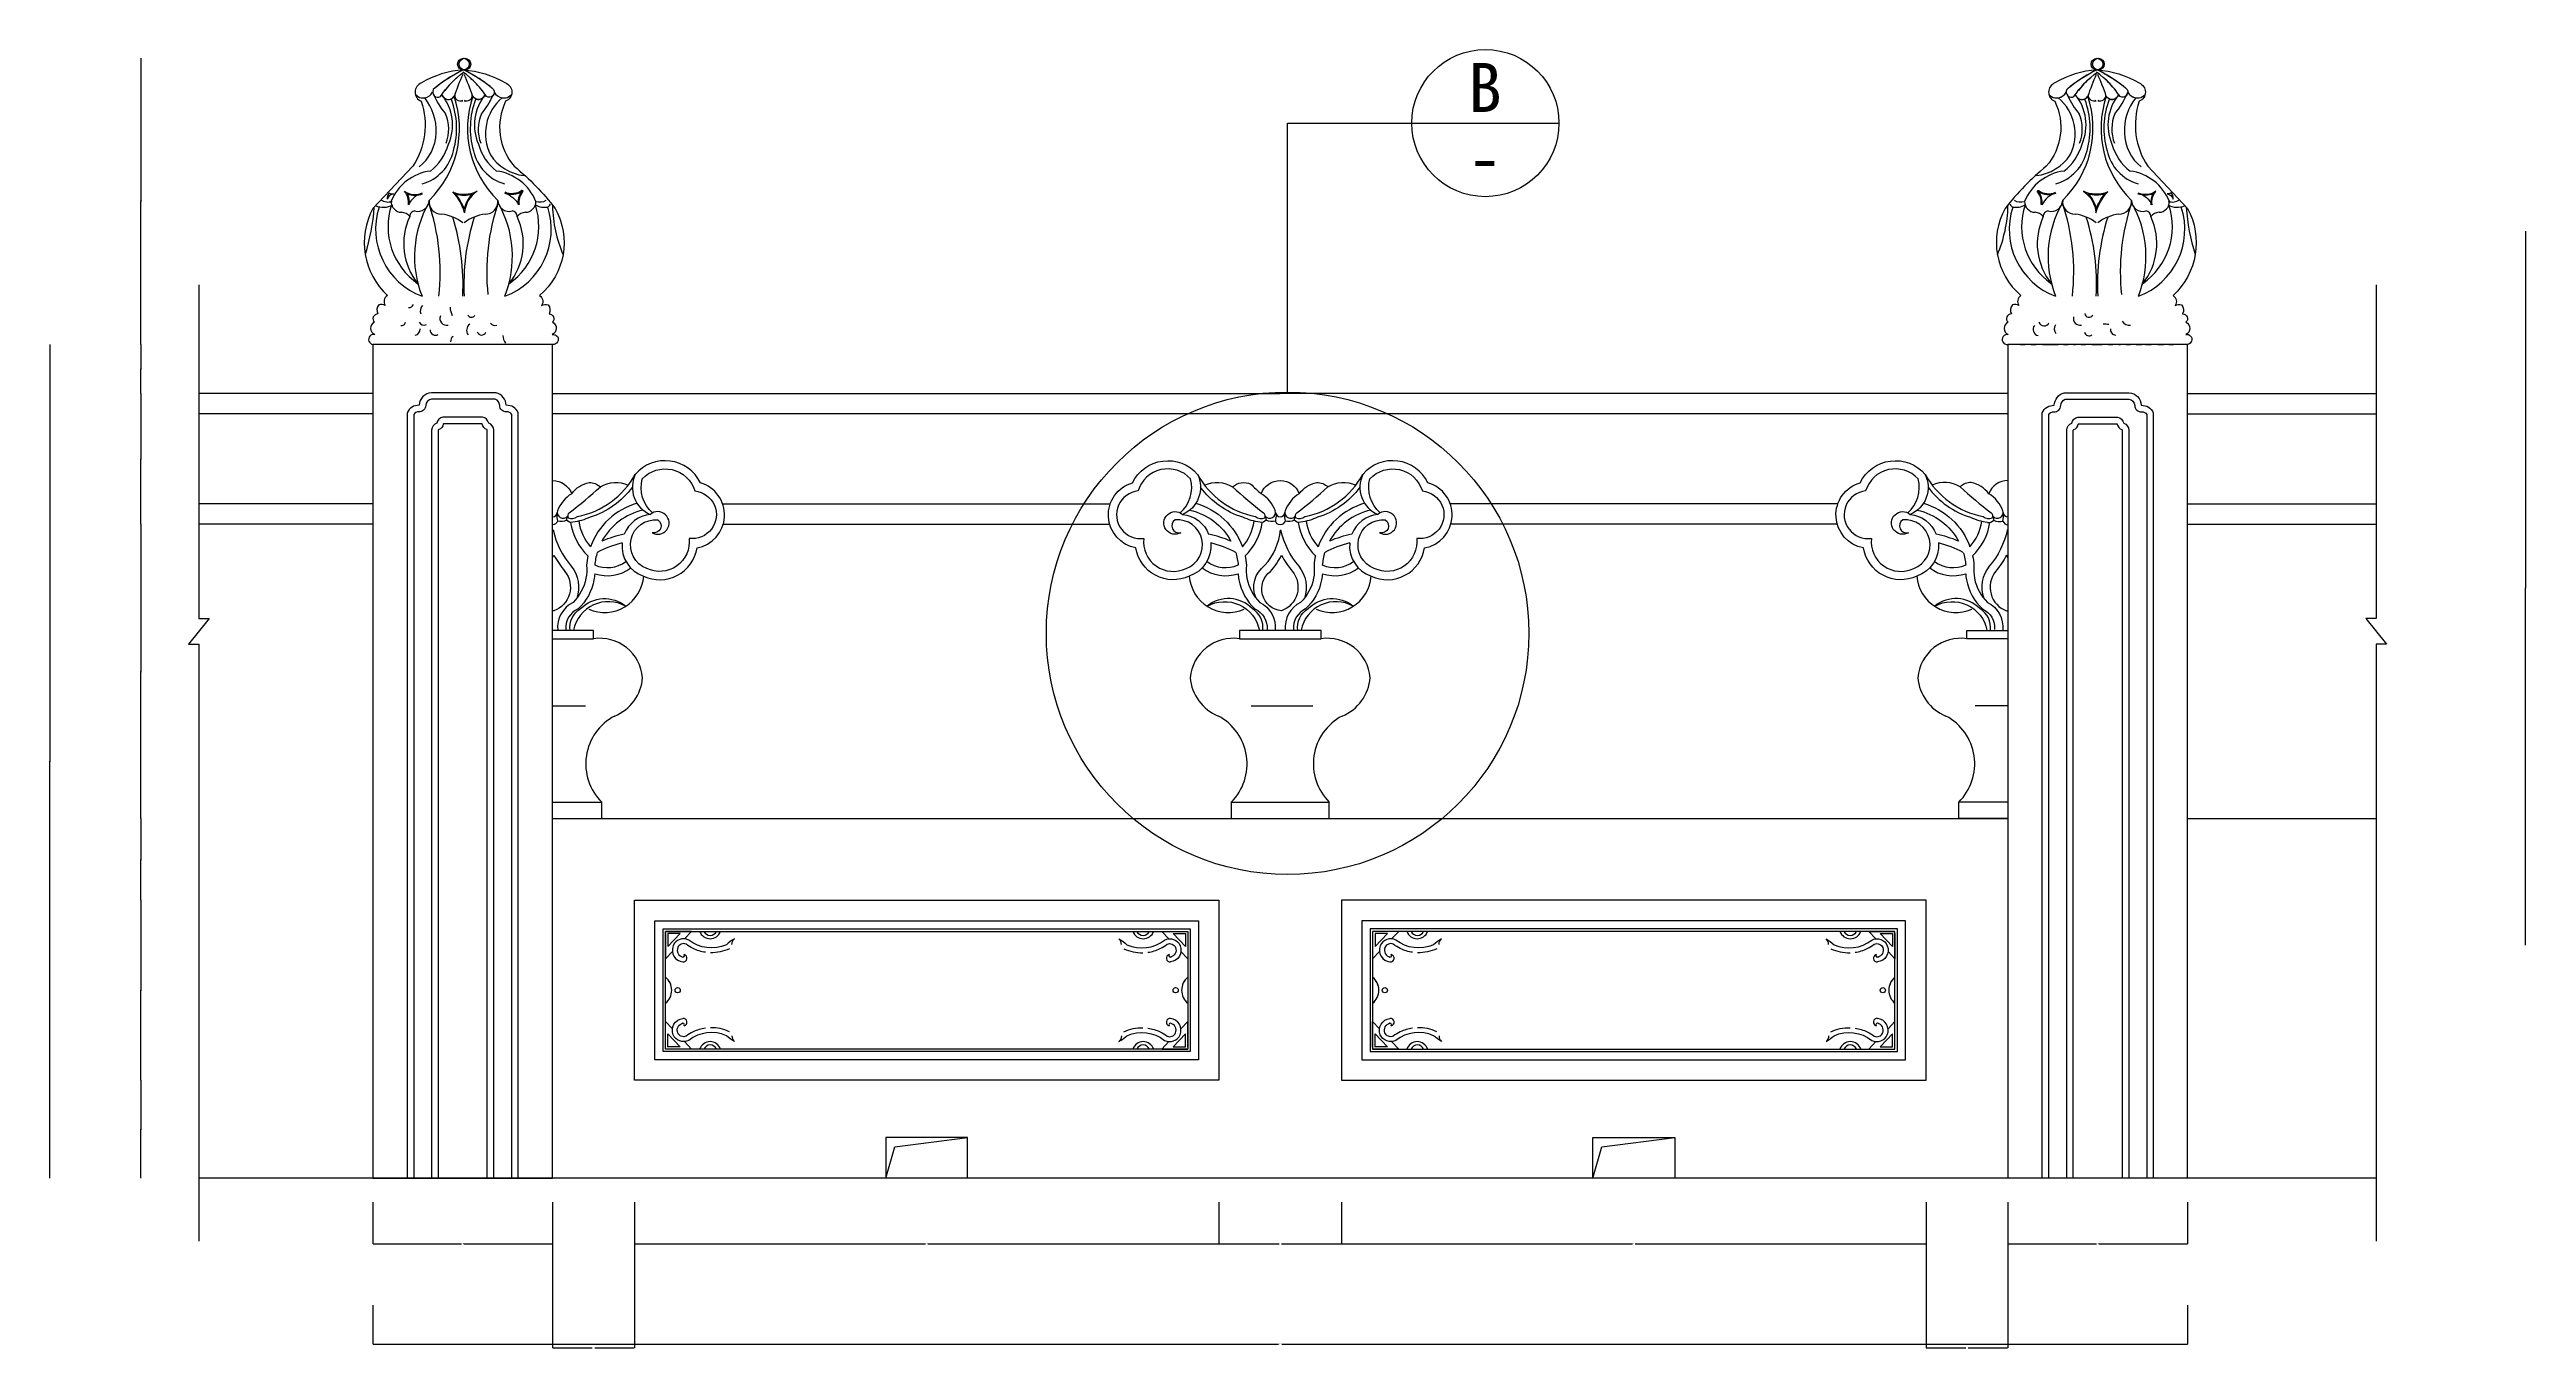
# Model space of a CAD drawing. Header units: metres. Extents: x 0 to 5136, y 0 to 4711.
# Drawn here: x 264 to 3294, y 3108 to 4697 of the extents above; entities that cross this region are included whole.
import ezdxf

# ---------------------------------------------------------------- set-up
doc = ezdxf.new("R2010")
doc.units = ezdxf.units.M
for name, color, linetype in [('2', 2, 'Continuous'), ('3', 3, 'Continuous'), ('4', 4, 'Continuous'), ('7', 7, 'Continuous'), ('DIM', 3, 'Continuous')]:
    doc.layers.add(name, color=color, linetype=linetype)
doc.dimstyles.get("Standard").update_dxf_attribs({"dimtxt": 2.5, "dimasz": 2.5, "dimexe": 1.25, "dimexo": 0.625, "dimtad": 1, "dimcen": 2.5, "dimazin": 3, "dimtfac": 1, "dimtmove": 0, "dimatfit": 3})

# ---------------------------------------------------------------- blocks, each defined once
blk = doc.blocks.new('*D14')
for p, q in [((659.55, 3161.1), (659.55, 3113.17)), ((2879.55, 3161.1), (2879.55, 3113.17)), ((659.8, 3113.17), (1767.55, 3113.17)), ((1771.55, 3113.17), (2879.3, 3113.17))]:
    blk.add_line(p, q)
at = {"layer": 'Defpoints'}
for p in [(659.55, 3161.1), (2879.55, 3161.1), (659.55, 3113.17)]:
    blk.add_point(p, dxfattribs=at)
at = {"layer": 'DIM', "insert": (1769.55, 3113.17), "char_height": 1, "attachment_point": 5}
blk.add_mtext('2220', dxfattribs=at)
blk = doc.blocks.new('*D15')
for p, q in [((1844.55, 3286.97), (1844.55, 3236.1)), ((2559.55, 3286.97), (2559.55, 3236.1)), ((1844.8, 3236.1), (2200.55, 3236.1)), ((2203.55, 3236.1), (2559.3, 3236.1))]:
    blk.add_line(p, q)
at = {"layer": 'Defpoints'}
for p in [(1844.55, 3286.97), (2559.55, 3286.97), (1844.55, 3236.1)]:
    blk.add_point(p, dxfattribs=at)
at = {"layer": 'DIM', "insert": (2202.05, 3236.1), "char_height": 1, "attachment_point": 5}
blk.add_mtext('715', dxfattribs=at)
blk = doc.blocks.new('*D28')
for p, q in [((979.55, 3286.97), (979.55, 3236.1)), ((1694.55, 3286.97), (1694.55, 3236.1)), ((979.8, 3236.1), (1335.55, 3236.1)), ((1338.55, 3236.1), (1694.3, 3236.1))]:
    blk.add_line(p, q)
at = {"layer": 'Defpoints'}
for p in [(979.55, 3286.97), (1694.55, 3286.97), (979.55, 3236.1)]:
    blk.add_point(p, dxfattribs=at)
at = {"layer": 'DIM', "insert": (1337.05, 3236.1), "char_height": 1, "attachment_point": 5}
blk.add_mtext('715', dxfattribs=at)
blk = doc.blocks.new('*D29')
for p, q in [((264.62, 4336.23), (264.62, 3826.23)), ((264.37, 3826.23), (264.12, 3826.23)), ((264.62, 3316.23), (264.62, 3826.23)), ((264.62, 3826.23), (264.62, 3826.23)), ((264.87, 3826.23), (265.12, 3826.23))]:
    blk.add_line(p, q)
at = {"layer": 'Defpoints'}
for p in [(264.62, 4336.23), (264.62, 3826.23), (264.62, 3316.23)]:
    blk.add_point(p, dxfattribs=at)
at = {"layer": 'DIM', "insert": (264.62, 3827.355), "char_height": 1, "attachment_point": 5}
blk.add_mtext('0', dxfattribs=at)
blk = doc.blocks.new('*D30')
for p, q in [((375.98, 4276.23), (375.98, 4196.23)), ((375.73, 4196.23), (375.48, 4196.23)), ((375.98, 4116.23), (375.98, 4196.23)), ((375.98, 4196.23), (375.98, 4196.23)), ((376.23, 4196.23), (376.48, 4196.23))]:
    blk.add_line(p, q)
at = {"layer": 'Defpoints'}
for p in [(375.98, 4276.23), (375.98, 4196.23), (375.98, 4116.23)]:
    blk.add_point(p, dxfattribs=at)
at = {"layer": 'DIM', "insert": (375.98, 4197.355), "char_height": 1, "attachment_point": 5}
blk.add_mtext('0', dxfattribs=at)
blk = doc.blocks.new('*D31')
for p, q in [((375.98, 4116.23), (375.98, 3936.23)), ((375.73, 3936.23), (375.48, 3936.23)), ((375.98, 3756.23), (375.98, 3936.23)), ((375.98, 3936.23), (375.98, 3936.23)), ((376.23, 3936.23), (376.48, 3936.23))]:
    blk.add_line(p, q)
at = {"layer": 'Defpoints'}
for p in [(375.98, 4116.23), (375.98, 3936.23), (375.98, 3756.23)]:
    blk.add_point(p, dxfattribs=at)
at = {"layer": 'DIM', "insert": (375.98, 3937.355), "char_height": 1, "attachment_point": 5}
blk.add_mtext('0', dxfattribs=at)
blk = doc.blocks.new('*D32')
for p, q in [((375.98, 3656.23), (375.98, 3546.23)), ((375.73, 3546.23), (375.48, 3546.23)), ((375.98, 3436.23), (375.98, 3546.23)), ((375.98, 3546.23), (375.98, 3546.23)), ((376.23, 3546.23), (376.48, 3546.23))]:
    blk.add_line(p, q)
at = {"layer": 'Defpoints'}
for p in [(375.98, 3656.23), (375.98, 3546.23), (375.98, 3436.23)]:
    blk.add_point(p, dxfattribs=at)
at = {"layer": 'DIM', "insert": (375.98, 3547.355), "char_height": 1, "attachment_point": 5}
blk.add_mtext('0', dxfattribs=at)
blk = doc.blocks.new('*D33')
for p, q in [((375.98, 3436.23), (375.98, 3376.23)), ((375.73, 3376.23), (375.48, 3376.23)), ((375.98, 3316.23), (375.98, 3376.23)), ((375.98, 3376.23), (375.98, 3376.23)), ((376.23, 3376.23), (376.48, 3376.23))]:
    blk.add_line(p, q)
at = {"layer": 'Defpoints'}
for p in [(375.98, 3436.23), (375.98, 3376.23), (375.98, 3316.23)]:
    blk.add_point(p, dxfattribs=at)
at = {"layer": 'DIM', "insert": (375.98, 3377.355), "char_height": 1, "attachment_point": 5}
blk.add_mtext('0', dxfattribs=at)
blk = doc.blocks.new('*D34')
for p, q in [((375.98, 3756.23), (375.98, 3706.23)), ((375.73, 3706.23), (375.48, 3706.23)), ((375.98, 3656.23), (375.98, 3706.23)), ((375.98, 3706.23), (375.98, 3706.23)), ((376.23, 3706.23), (376.48, 3706.23))]:
    blk.add_line(p, q)
at = {"layer": 'Defpoints'}
for p in [(375.98, 3756.23), (375.98, 3706.23), (375.98, 3656.23)]:
    blk.add_point(p, dxfattribs=at)
at = {"layer": 'DIM', "insert": (375.98, 3707.355), "char_height": 1, "attachment_point": 5}
blk.add_mtext('0', dxfattribs=at)
blk = doc.blocks.new('*D35')
for p, q in [((879.55, 3286.97), (879.55, 3108.6)), ((979.55, 3286.97), (979.55, 3108.6)), ((879.8, 3108.6), (928.05, 3108.6)), ((931.05, 3108.6), (979.3, 3108.6))]:
    blk.add_line(p, q)
at = {"layer": 'Defpoints'}
for p in [(879.55, 3286.97), (979.55, 3286.97), (879.55, 3108.6)]:
    blk.add_point(p, dxfattribs=at)
at = {"layer": 'DIM', "insert": (929.55, 3108.6), "char_height": 1, "attachment_point": 5}
blk.add_mtext('100', dxfattribs=at)
blk = doc.blocks.new('*D36')
for p, q in [((659.55, 3286.97), (659.55, 3236.1)), ((879.55, 3286.97), (879.55, 3236.1)), ((659.8, 3236.1), (768.05, 3236.1)), ((771.05, 3236.1), (879.3, 3236.1))]:
    blk.add_line(p, q)
at = {"layer": 'Defpoints'}
for p in [(659.55, 3286.97), (879.55, 3286.97), (659.55, 3236.1)]:
    blk.add_point(p, dxfattribs=at)
at = {"layer": 'DIM', "insert": (769.55, 3236.1), "char_height": 1, "attachment_point": 5}
blk.add_mtext('220', dxfattribs=at)
blk = doc.blocks.new('*D37')
for p, q in [((375.98, 4686.23), (375.98, 4511.23)), ((375.73, 4511.23), (375.48, 4511.23)), ((375.98, 4336.23), (375.98, 4511.23)), ((375.98, 4511.23), (375.98, 4511.23)), ((376.23, 4511.23), (376.48, 4511.23))]:
    blk.add_line(p, q)
at = {"layer": 'Defpoints'}
for p in [(375.98, 4686.23), (375.98, 4511.23), (375.98, 4336.23)]:
    blk.add_point(p, dxfattribs=at)
at = {"layer": 'DIM', "insert": (375.98, 4512.355), "char_height": 1, "attachment_point": 5}
blk.add_mtext('350', dxfattribs=at)
blk = doc.blocks.new('*D38')
for p, q in [((375.98, 4336.23), (375.98, 4306.23)), ((375.73, 4306.23), (375.48, 4306.23)), ((375.98, 4276.23), (375.98, 4306.23)), ((375.98, 4306.23), (375.98, 4306.23)), ((376.23, 4306.23), (376.48, 4306.23))]:
    blk.add_line(p, q)
at = {"layer": 'Defpoints'}
for p in [(375.98, 4336.23), (375.98, 4306.23), (375.98, 4276.23)]:
    blk.add_point(p, dxfattribs=at)
at = {"layer": 'DIM', "insert": (375.98, 4307.355), "char_height": 1, "attachment_point": 5}
blk.add_mtext('60', dxfattribs=at)
blk = doc.blocks.new('*D39')
for p, q in [((1694.55, 3286.97), (1694.55, 3236.1)), ((1844.55, 3286.97), (1844.55, 3236.1)), ((1694.8, 3236.1), (1768.05, 3236.1)), ((1771.05, 3236.1), (1844.3, 3236.1))]:
    blk.add_line(p, q)
at = {"layer": 'Defpoints'}
for p in [(1694.55, 3286.97), (1844.55, 3286.97), (1694.55, 3236.1)]:
    blk.add_point(p, dxfattribs=at)
at = {"layer": 'DIM', "insert": (1769.55, 3236.1), "char_height": 1, "attachment_point": 5}
blk.add_mtext('150', dxfattribs=at)
blk = doc.blocks.new('*D57')
for p, q in [((3292.85, 4474.91), (3292.85, 4038.03)), ((3292.6, 4038.03), (3292.35, 4038.03)), ((3292.85, 3601.15), (3292.85, 4038.03)), ((3292.85, 4038.03), (3292.85, 4038.03)), ((3293.1, 4038.03), (3293.35, 4038.03))]:
    blk.add_line(p, q)
at = {"layer": 'Defpoints'}
for p in [(3292.85, 4474.91), (3292.85, 4038.03), (3292.85, 3601.15)]:
    blk.add_point(p, dxfattribs=at)
at = {"layer": 'DIM', "insert": (3292.85, 4039.155), "char_height": 1, "attachment_point": 5}
blk.add_mtext('437', dxfattribs=at)
blk = doc.blocks.new('*D59')
for p, q in [((2659.55, 3286.97), (2659.55, 3236.1)), ((2879.55, 3286.97), (2879.55, 3236.1)), ((2659.8, 3236.1), (2768.05, 3236.1)), ((2771.05, 3236.1), (2879.3, 3236.1))]:
    blk.add_line(p, q)
at = {"layer": 'Defpoints'}
for p in [(2659.55, 3286.97), (2879.55, 3286.97), (2659.55, 3236.1)]:
    blk.add_point(p, dxfattribs=at)
at = {"layer": 'DIM', "insert": (2769.55, 3236.1), "char_height": 1, "attachment_point": 5}
blk.add_mtext('220', dxfattribs=at)
blk = doc.blocks.new('*D60')
for p, q in [((2559.55, 3286.97), (2559.55, 3108.6)), ((2659.55, 3286.97), (2659.55, 3108.6)), ((2559.8, 3108.6), (2608.05, 3108.6)), ((2611.05, 3108.6), (2659.3, 3108.6))]:
    blk.add_line(p, q)
at = {"layer": 'Defpoints'}
for p in [(2559.55, 3286.97), (2659.55, 3286.97), (2559.55, 3108.6)]:
    blk.add_point(p, dxfattribs=at)
at = {"layer": 'DIM', "insert": (2609.55, 3108.6), "char_height": 1, "attachment_point": 5}
blk.add_mtext('100', dxfattribs=at)

msp = doc.modelspace()

# ---------------------------------------------------------------- linework, layer by layer
at = {"layer": '2'}
msp.add_line((3110.29, 3316.23), (446.88, 3316.23), dxfattribs=at)
at = {"layer": '3'}
for p, q in [((879.55, 3976.23), (929.55, 3976.23)), ((1719.55, 3976.23), (1819.55, 3976.23)), ((2659.55, 3976.23), (2609.55, 3976.23)), ((879.55, 3893.91), (919.54, 3893.91)), ((1734.02, 3893.91), (1809.54, 3893.91)), ((2659.55, 3893.91), (2619.57, 3893.91)), ((879.55, 3776.23), (939.55, 3776.23)), ((1709.55, 3776.23), (1829.55, 3776.23)), ((2659.55, 3776.23), (2599.55, 3776.23))]:
    msp.add_line(p, q, dxfattribs=at)
for points in [[(733.54, 4648.11, 0.76), (742.19, 4639.48, -0.09), (771.01, 4669.41)], [(807.32, 4648.11, -0.76), (798.68, 4639.48, 0.09), (769.86, 4669.41)], [(2731.78, 4648.11, 0.76), (2740.43, 4639.48, -0.09), (2769.25, 4669.41)], [(2805.57, 4648.11, -0.76), (2796.92, 4639.48, 0.09), (2768.1, 4669.41)], [(743.86, 4641.92, 0.64), (759.05, 4639.73)], [(797.01, 4641.92, -0.64), (781.82, 4639.73)], [(2742.1, 4641.92, 0.64), (2757.29, 4639.73)], [(2795.25, 4641.92, -0.64), (2780.06, 4639.73)], [(684.7, 4520.6, 0.26), (677.35, 4514.05, -0.19), (679.69, 4521.6, 0.24), (684.7, 4520.6)], [(704.04, 4506.97, 0.16), (701.62, 4520.65, 0.21), (720.4, 4520.5)], [(838.81, 4507.24, -0.21), (843.14, 4522.93, 0.87), (841.78, 4524.38, -0.26), (821.26, 4522.33)], [(2700.3, 4507.24, 0.21), (2695.97, 4522.93, -0.87), (2697.33, 4524.38, 0.26), (2717.85, 4522.33)], [(2835.07, 4506.97, -0.16), (2837.49, 4520.65, -0.21), (2818.71, 4520.5)], [(2854.41, 4520.6, -0.26), (2861.76, 4514.05, 0.19), (2859.42, 4521.6, -0.24), (2854.41, 4520.6)], [(677.34, 4396.09, 0.43), (674.83, 4383.91, 0.24), (666.99, 4384.49, 0.32), (665.68, 4373.6, 0.68), (661.6, 4363.36, 0.65), (661.85, 4348.45, 1.01), (659.55, 4336.23)], [(863.53, 4396.09, -0.43), (866.04, 4383.91, -0.24), (873.88, 4384.49, -0.32), (875.19, 4373.6, -0.68), (879.26, 4363.36, -0.65), (879.01, 4348.45, -1.17), (879.55, 4336.23)], [(2675.58, 4396.09, 0.43), (2673.07, 4383.91, 0.24), (2665.23, 4384.49, 0.32), (2663.92, 4373.6, 0.68), (2659.85, 4363.36, 0.65), (2660.1, 4348.45, 1.17), (2659.55, 4336.23)], [(2861.77, 4396.09, -0.43), (2864.28, 4383.91, -0.24), (2872.12, 4384.49, -0.32), (2873.43, 4373.6, -0.68), (2877.51, 4363.36, -0.65), (2877.25, 4348.45, -1.01), (2879.55, 4336.23)], [(829.55, 3316.23), (829.55, 4250.62, 0.26), (823.16, 4253.77, -0.42), (814.76, 4261.51, 0.31), (809.3, 4269.06), (731.5, 4269.06, 0.39), (724.31, 4261.55, -0.42), (715.93, 4253.77, 0.26), (709.55, 4250.62), (709.55, 3316.23)], [(2709.55, 3316.23), (2709.55, 4250.62, -0.26), (2715.95, 4253.77, 0.42), (2724.35, 4261.51, -0.31), (2729.81, 4269.06), (2807.61, 4269.06, -0.39), (2814.8, 4261.55, 0.42), (2823.18, 4253.77, -0.26), (2829.55, 4250.62), (2829.55, 3316.23)], [(799.55, 3316.23), (799.55, 4231.32, 0.31), (798.9, 4232.16, -0.29), (793.36, 4238.66, 0.26), (793.05, 4239.06), (746.06, 4239.06, 0.26), (745.75, 4238.66, -0.29), (740.21, 4232.16, 0.31), (739.55, 4231.32), (739.55, 3316.23)], [(2739.55, 3316.23), (2739.55, 4231.32, -0.31), (2740.21, 4232.16, 0.29), (2745.75, 4238.66, -0.26), (2746.06, 4239.06), (2793.05, 4239.06, -0.26), (2793.36, 4238.66, 0.29), (2798.9, 4232.16, -0.31), (2799.55, 4231.32), (2799.55, 3316.23)], [(977.03, 4161.44, -0.16), (925.24, 4124.81, -0.07), (904.36, 4118.59, -0.26), (896.66, 4121.23, -0.23), (885.46, 4120.18, -0.28), (879.55, 4115.36)], [(1867.03, 4161.44, -0.16), (1815.24, 4124.81, -0.07), (1794.36, 4118.59, -0.26), (1786.66, 4121.23, -0.23), (1775.46, 4120.18, -0.28), (1769.55, 4115.36, -0.28), (1763.65, 4120.18, -0.23), (1752.45, 4121.23, -0.26), (1744.75, 4118.59, -0.07), (1723.87, 4124.81, -0.16), (1672.08, 4161.44)], [(2562.08, 4161.44, 0.16), (2613.87, 4124.81, 0.07), (2634.75, 4118.59, 0.26), (2642.45, 4121.23, 0.23), (2653.65, 4120.18, 0.28), (2659.55, 4115.36)], [(982.82, 4141.87, 0.24), (925.84, 4088.73), (925.81, 4088.67)], [(990.38, 4133.46, 0.22), (939.83, 4095.54)], [(1658.73, 4133.46, -0.22), (1709.28, 4095.54)], [(1666.29, 4141.87, -0.24), (1723.27, 4088.73), (1723.29, 4088.67)], [(1872.82, 4141.87, 0.24), (1815.84, 4088.73), (1815.81, 4088.67)], [(1880.38, 4133.46, 0.22), (1829.83, 4095.54)], [(2548.73, 4133.46, -0.22), (2599.28, 4095.54)], [(2556.29, 4141.87, -0.24), (2613.27, 4088.73), (2613.29, 4088.67)], [(922.62, 4077.54, 0.03), (920.96, 4066.08, -0.07), (920.27, 4050.09, -0.15), (904.51, 4020.64, 0.31), (885.69, 3986.69)], [(934.05, 4081.79, 0.05), (930.99, 4066.14)], [(1715.06, 4081.79, -0.05), (1718.12, 4066.14)], [(1726.49, 4077.54, -0.03), (1728.15, 4066.08, 0.07), (1728.84, 4050.09, 0.15), (1744.6, 4020.64, -0.31), (1763.42, 3986.69)], [(1812.62, 4077.54, 0.03), (1810.96, 4066.08, -0.07), (1810.27, 4050.09, -0.15), (1794.51, 4020.64, 0.31), (1775.69, 3986.69)], [(1824.05, 4081.79, 0.05), (1820.99, 4066.14)], [(2605.06, 4081.79, -0.05), (2608.12, 4066.14)], [(2616.49, 4077.54, -0.03), (2618.15, 4066.08, 0.07), (2618.84, 4050.09, 0.15), (2634.6, 4020.64, -0.31), (2653.42, 3986.69)], [(931.07, 4055.75, -0.03), (930.1, 4048.23, -0.16), (910.6, 4012.62, 0.32), (895.66, 3987.56)], [(1718.03, 4055.75, 0.03), (1719.01, 4048.23, 0.16), (1738.51, 4012.62, -0.32), (1753.45, 3987.56)], [(1821.07, 4055.75, -0.03), (1820.1, 4048.23, -0.16), (1800.6, 4012.62, 0.32), (1785.66, 3987.56)], [(2608.03, 4055.75, 0.03), (2609.01, 4048.23, 0.16), (2628.51, 4012.62, -0.32), (2643.45, 3987.56)], [(900.92, 3986.23, -0.3), (913.8, 4013.04, -0.39), (968.93, 4015.97, 0.51), (905.05, 3986.69)], [(1748.19, 3986.23, 0.3), (1735.31, 4013.04, 0.39), (1680.18, 4015.97, -0.51), (1744.06, 3986.69)], [(1790.92, 3986.23, -0.3), (1803.8, 4013.04, -0.39), (1858.93, 4015.97, 0.51), (1795.05, 3986.69)], [(2638.19, 3986.23, 0.3), (2625.31, 4013.04, 0.39), (2570.18, 4015.97, -0.51), (2634.06, 3986.69)], [(1098.91, 3602.23, -0.25), (1101.9, 3608.9, 0.07), (1092.1, 3601.87, -0.28), (1046.01, 3607.63, 0.44), (1026.99, 3600.65, 0.5), (1038.82, 3580.86)], [(1575.2, 3602.23, 0.25), (1572.21, 3608.9, -0.07), (1582.01, 3601.87, 0.28), (1628.1, 3607.63, -0.44), (1647.12, 3600.65, -0.5), (1635.29, 3580.86)], [(1963.91, 3602.23, -0.25), (1966.9, 3608.9, 0.07), (1957.1, 3601.87, -0.28), (1911.01, 3607.63, 0.44), (1891.99, 3600.65, 0.5), (1903.82, 3580.86)], [(2440.2, 3602.23, 0.25), (2437.21, 3608.9, -0.07), (2447.01, 3601.87, 0.28), (2493.1, 3607.63, -0.44), (2512.12, 3600.65, -0.5), (2500.29, 3580.86)], [(1051.42, 3597.23, -0.05), (1042.84, 3602.5, 0.42), (1032.54, 3598.38, 0.45), (1038.81, 3586.67)], [(1066.44, 3592.6, -0.08), (1051.42, 3597.23)], [(1095.93, 3597.02, -0.12), (1072.56, 3592.08)], [(1578.18, 3597.02, 0.12), (1601.55, 3592.08)], [(1607.67, 3592.6, 0.08), (1622.69, 3597.23)], [(1622.69, 3597.23, 0.05), (1631.27, 3602.5, -0.42), (1641.57, 3598.38, -0.45), (1635.3, 3586.67)], [(1916.42, 3597.23, -0.05), (1907.84, 3602.5, 0.42), (1897.54, 3598.38, 0.45), (1903.81, 3586.67)], [(1931.44, 3592.6, -0.08), (1916.42, 3597.23)], [(1960.93, 3597.02, -0.12), (1937.56, 3592.08)], [(2443.18, 3597.02, 0.12), (2466.55, 3592.08)], [(2472.67, 3592.6, 0.08), (2487.69, 3597.23)], [(2487.69, 3597.23, 0.05), (2496.27, 3602.5, -0.42), (2506.57, 3598.38, -0.45), (2500.3, 3586.67)], [(1098.91, 3490.22, 0.25), (1101.9, 3483.56, -0.07), (1092.1, 3490.58, 0.28), (1046.01, 3484.83, -0.44), (1026.99, 3491.81, -0.5), (1038.82, 3511.59)], [(1051.42, 3495.23, 0.05), (1042.84, 3489.96, -0.42), (1032.54, 3494.07, -0.45), (1038.81, 3505.79)], [(1066.44, 3499.85, 0.08), (1051.42, 3495.23)], [(1095.93, 3495.43, 0.12), (1072.56, 3500.38)], [(1575.2, 3490.22, -0.25), (1572.21, 3483.56, 0.07), (1582.01, 3490.58, -0.28), (1628.1, 3484.83, 0.44), (1647.12, 3491.81, 0.5), (1635.29, 3511.59)], [(1578.18, 3495.43, -0.12), (1601.55, 3500.38)], [(1607.67, 3499.85, -0.08), (1622.69, 3495.23)], [(1622.69, 3495.23, -0.05), (1631.27, 3489.96, 0.42), (1641.57, 3494.07, 0.45), (1635.3, 3505.79)], [(1963.91, 3490.22, 0.25), (1966.9, 3483.56, -0.07), (1957.1, 3490.58, 0.28), (1911.01, 3484.83, -0.44), (1891.99, 3491.81, -0.5), (1903.82, 3511.59)], [(1916.42, 3495.23, 0.05), (1907.84, 3489.96, -0.42), (1897.54, 3494.07, -0.45), (1903.81, 3505.79)], [(1931.44, 3499.85, 0.08), (1916.42, 3495.23)], [(1960.93, 3495.43, 0.12), (1937.56, 3500.38)], [(2440.2, 3490.22, -0.25), (2437.21, 3483.56, 0.07), (2447.01, 3490.58, -0.28), (2493.1, 3484.83, 0.44), (2512.12, 3491.81, 0.5), (2500.29, 3511.59)], [(2443.18, 3495.43, -0.12), (2466.55, 3500.38)], [(2472.67, 3499.85, -0.08), (2487.69, 3495.23)], [(2487.69, 3495.23, -0.05), (2496.27, 3489.96, 0.42), (2506.57, 3494.07, 0.45), (2500.3, 3505.79)]]:
    msp.add_lwpolyline(points, format="xyb", dxfattribs=at)
for points in [[(771.4, 4501.79, 0.09), (760.83, 4520.43, 0.15), (781.49, 4520.41, 0.15)], [(2767.71, 4501.79, -0.09), (2778.28, 4520.43, -0.15), (2757.62, 4520.41, -0.15)]]:
    msp.add_lwpolyline(points, format="xyb", close=True, dxfattribs=at)
for points in [[(446.88, 4409.27), (446.88, 4022.72), (446.88, 4001.09), (459.57, 4001.09), (434.19, 3969.62), (446.88, 3969.62), (446.88, 3931.55), (446.88, 3239.04)], [(3110.29, 4409.27), (3110.29, 4022.72), (3110.29, 4001.09), (3097.6, 4001.09), (3122.98, 3969.62), (3110.29, 3969.62), (3110.29, 3931.55), (3110.29, 3239.04)], [(682.44, 4336.23), (676.72, 4336.23)], [(695.98, 4336.23), (689.29, 4336.23)], [(711.29, 4336.23), (703.69, 4336.23)], [(722.75, 4336.23), (715.76, 4336.23)], [(734.98, 4336.23), (729.59, 4336.23)], [(744.15, 4336.23), (741.82, 4336.23)], [(756.29, 4336.23), (750.99, 4336.23)], [(776.87, 4336.23), (764, 4336.23)], [(789.87, 4336.23), (784.57, 4336.23)], [(799.05, 4336.23), (796.72, 4336.23)], [(811.28, 4336.23), (805.89, 4336.23)], [(837.18, 4336.23), (818.12, 4336.23)], [(851.58, 4336.23), (844.89, 4336.23)], [(864.15, 4336.23), (858.42, 4336.23)], [(2674.96, 4336.23), (2680.69, 4336.23)], [(2687.53, 4336.23), (2694.22, 4336.23)], [(2701.93, 4336.23), (2720.99, 4336.23)], [(2727.83, 4336.23), (2733.22, 4336.23)], [(2740.06, 4336.23), (2742.39, 4336.23)], [(2749.24, 4336.23), (2754.54, 4336.23)], [(2762.24, 4336.23), (2775.11, 4336.23)], [(2782.81, 4336.23), (2788.12, 4336.23)], [(2794.96, 4336.23), (2797.29, 4336.23)], [(2804.13, 4336.23), (2809.52, 4336.23)], [(2816.36, 4336.23), (2823.35, 4336.23)], [(2827.82, 4336.23), (2835.42, 4336.23)], [(2843.13, 4336.23), (2849.82, 4336.23)], [(2856.67, 4336.23), (2862.39, 4336.23)], [(1040.85, 3609.11), (1049.51, 3618.23), (1017.55, 3618.23)], [(1017.55, 3615.77), (1017.55, 3584.6), (1026.03, 3593.52)], [(1020.55, 3615.77), (1020.55, 3599.7), (1035.6, 3615.64), (1020.55, 3615.64)], [(1633.26, 3609.11), (1624.6, 3618.23), (1656.55, 3618.23)], [(1653.56, 3615.77), (1653.56, 3599.7), (1638.51, 3615.64), (1653.56, 3615.64)], [(1656.55, 3615.77), (1656.55, 3584.6), (1648.08, 3593.52)], [(1905.85, 3609.11), (1914.51, 3618.23), (1882.55, 3618.23)], [(1882.55, 3615.77), (1882.55, 3584.6), (1891.03, 3593.52)], [(1885.55, 3615.77), (1885.55, 3599.7), (1900.6, 3615.64), (1885.55, 3615.64)], [(2498.26, 3609.11), (2489.6, 3618.23), (2521.55, 3618.23)], [(2518.56, 3615.77), (2518.56, 3599.7), (2503.51, 3615.64), (2518.56, 3615.64)], [(2521.55, 3615.77), (2521.55, 3584.6), (2513.08, 3593.52)], [(1017.55, 3476.69), (1017.55, 3507.86), (1026.03, 3498.93)], [(1020.55, 3476.69), (1020.55, 3492.76), (1035.6, 3476.82), (1020.55, 3476.82)], [(1653.56, 3476.69), (1653.56, 3492.76), (1638.51, 3476.82), (1653.56, 3476.82)], [(1656.55, 3476.69), (1656.55, 3507.86), (1648.08, 3498.93)], [(1882.55, 3476.69), (1882.55, 3507.86), (1891.03, 3498.93)], [(1885.55, 3476.69), (1885.55, 3492.76), (1900.6, 3476.82), (1885.55, 3476.82)], [(2518.56, 3476.69), (2518.56, 3492.76), (2503.51, 3476.82), (2518.56, 3476.82)], [(2521.55, 3476.69), (2521.55, 3507.86), (2513.08, 3498.93)], [(1040.85, 3483.34), (1049.51, 3474.23), (1017.55, 3474.23)], [(1633.26, 3483.34), (1624.6, 3474.23), (1656.55, 3474.23)], [(1905.85, 3483.34), (1914.51, 3474.23), (1882.55, 3474.23)], [(2498.26, 3483.34), (2489.6, 3474.23), (2521.55, 3474.23)]]:
    msp.add_lwpolyline(points, dxfattribs=at)
for points in [[(1669.55, 3631.23), (1669.55, 3461.23), (1004.55, 3461.23), (1004.55, 3631.23)], [(1659.55, 3621.23), (1659.55, 3471.23), (1014.55, 3471.23), (1014.55, 3621.23)], [(1869.55, 3631.23), (1869.55, 3461.23), (2534.55, 3461.23), (2534.55, 3631.23)], [(1879.55, 3621.23), (1879.55, 3471.23), (2524.55, 3471.23), (2524.55, 3621.23)]]:
    msp.add_lwpolyline(points, close=True, dxfattribs=at)
for centre in [(1032.47, 3546.23), (1032.47, 3546.23), (1641.64, 3546.23), (1641.64, 3546.23), (1897.47, 3546.23), (1897.47, 3546.23), (2506.64, 3546.23), (2506.64, 3546.23)]:
    msp.add_circle(centre, 3.22, dxfattribs=at)
for centre, radius, start, end in [((839.61, 4524.44), 162.93, 115.12, 130.62), ((1047.72, 4541.45), 304.94, 155.81, 161.2), ((701.26, 4524.44), 162.93, 49.38, 64.88), ((493.14, 4541.45), 304.94, 18.8, 24.19), ((2837.85, 4524.44), 162.93, 115.12, 130.62), ((3045.96, 4541.45), 304.94, 155.81, 161.2), ((2699.5, 4524.44), 162.93, 49.38, 64.88), ((2491.39, 4541.45), 304.94, 18.8, 24.19), ((721.16, 4650.56), 12.84, 222.28, 334.43), ((673.37, 4597.94), 63.71, 357.22, 38.8), ((818.64, 4677.99), 92.02, 201, 220.34), ((663.37, 4600.68), 98.73, 343.86, 20.87), ((759.05, 4639.73), 0, 351.12, 154.13), ((766.31, 4640.76), 6.61, 169.88, 299.4), ((774.56, 4640.76), 6.61, 240.6, 10.12), ((877.5, 4600.68), 98.73, 159.13, 196.14), ((781.82, 4639.73), 0, 25.87, 188.88), ((722.22, 4677.99), 92.02, 319.66, 335.98), ((854.83, 4593.77), 57.54, 129.99, 206.62), ((819.71, 4650.56), 12.84, 205.57, 317.72), ((2719.4, 4650.56), 12.84, 222.28, 334.43), ((2684.28, 4593.77), 57.54, 333.38, 50.01), ((2816.89, 4677.99), 92.02, 204.02, 220.34), ((2661.61, 4600.68), 98.73, 343.86, 20.87), ((2757.29, 4639.73), 0, 351.12, 154.13), ((2764.55, 4640.76), 6.61, 169.88, 299.4), ((2772.8, 4640.76), 6.61, 240.6, 10.12), ((2875.74, 4600.68), 98.73, 159.13, 196.14), ((2780.06, 4639.73), 0, 25.87, 188.88), ((2720.47, 4677.99), 92.02, 319.66, 339), ((2865.74, 4597.94), 63.71, 141.2, 182.78), ((2817.95, 4650.56), 12.84, 205.57, 317.72), ((704.85, 4599.56), 47.56, 338.68, 23.36), ((836.02, 4599.56), 47.56, 156.64, 201.32), ((2703.09, 4599.56), 47.56, 338.68, 23.36), ((2834.26, 4599.56), 47.56, 156.64, 201.32), ((680.68, 4596.88), 56.36, 309.35, 357.92), ((2858.43, 4596.88), 56.36, 182.08, 230.65), ((704.65, 4585.24), 54.89, 286.32, 347.36), ((836.22, 4585.24), 54.89, 192.64, 253.68), ((851.15, 4599.85), 57.42, 213.71, 263.41), ((2687.96, 4599.85), 57.42, 276.59, 326.29), ((2702.89, 4585.24), 54.89, 286.32, 347.36), ((2834.46, 4585.24), 54.89, 192.64, 253.68), ((405.96, 4522.56), 256.1, 342.69, 355.84), ((750.33, 4477.06), 87.32, 161.88, 249.54), ((763.17, 4480.32), 84.97, 161.76, 235.32), ((774.88, 4459.56), 77.58, 154.76, 219.27), ((842.56, 4443.86), 132.03, 150.18, 201.61), ((478.48, 4424.83), 263.5, 353.55, 18.75), ((493.51, 4409.63), 276.42, 357.02, 17.35), ((1047.36, 4409.63), 276.42, 162.65, 182.98), ((1062.39, 4424.83), 263.5, 161.25, 186.01), ((698.3, 4443.86), 132.03, 338.39, 29.82), ((790.54, 4477.06), 87.32, 290.46, 18.12), ((777.69, 4480.32), 84.97, 304.68, 18.24), ((765.99, 4459.56), 77.58, 320.73, 25.24), ((1038.26, 4508.91), 158.93, 181.2, 203.36), ((2500.85, 4508.91), 158.93, 336.64, 358.8), ((2748.57, 4477.06), 87.32, 161.88, 249.54), ((2761.42, 4480.32), 84.97, 161.76, 235.32), ((2773.12, 4459.56), 77.58, 154.76, 219.27), ((2840.81, 4443.86), 132.03, 150.18, 201.61), ((2476.72, 4424.83), 263.5, 353.55, 18.75), ((2491.75, 4409.63), 276.42, 357.02, 17.35), ((3045.6, 4409.63), 276.42, 162.65, 182.98), ((3060.63, 4424.83), 263.5, 161.25, 186.01), ((2696.55, 4443.86), 132.03, 338.39, 29.82), ((2788.78, 4477.06), 87.32, 290.46, 18.12), ((2775.94, 4480.32), 84.97, 304.68, 18.24), ((2764.23, 4459.56), 77.58, 320.73, 25.24), ((3133.15, 4522.56), 256.1, 184.16, 197.31), ((916.14, 4126.58), 31.34, 175.3, 191.78), ((903.63, 4122.16), 7.03, 144.74, 187.61), ((1743.25, 4121.61), 9.21, 357.63, 30.02), ((2136.81, 4077.42), 375.61, 172.24, 173.46), ((1806.14, 4126.58), 31.34, 175.3, 191.78), ((1793.63, 4122.16), 7.03, 144.74, 187.61), ((2635.48, 4122.16), 7.03, 352.39, 35.26), ((2622.97, 4126.58), 31.34, 348.22, 4.7), ((1072.13, 3622.68), 13.54, 199.2, 340.8), ((1072.3, 3621.61), 8.39, 203.78, 336.22), ((1601.98, 3622.68), 13.54, 199.2, 340.8), ((1601.81, 3621.61), 8.39, 203.78, 336.22), ((1937.13, 3622.68), 13.54, 199.2, 340.8), ((1937.3, 3621.61), 8.39, 203.78, 336.22), ((2466.98, 3622.68), 13.54, 199.2, 340.8), ((2466.81, 3621.61), 8.39, 203.78, 336.22), ((1038.81, 3588.7), 2.03, 220.83, 37.3), ((1039.33, 3585.45), 4.62, 263.57, 76.32), ((1634.78, 3585.45), 4.62, 103.68, 276.43), ((1635.3, 3588.7), 2.03, 142.7, 319.17), ((1903.81, 3588.7), 2.03, 220.83, 37.3), ((1904.33, 3585.45), 4.62, 263.57, 76.32), ((2499.78, 3585.45), 4.62, 103.68, 276.43), ((2500.3, 3588.7), 2.03, 142.7, 319.17), ((1004.69, 3546.25), 20.5, 308.87, 51.13), ((1004.69, 3546.2), 20.5, 308.87, 51.13), ((1669.42, 3546.25), 20.5, 128.87, 231.13), ((1669.42, 3546.2), 20.5, 128.87, 231.13), ((1869.69, 3546.25), 20.5, 308.87, 51.13), ((1869.69, 3546.2), 20.5, 308.87, 51.13), ((2534.42, 3546.25), 20.5, 128.87, 231.13), ((2534.42, 3546.2), 20.5, 128.87, 231.13), ((1038.81, 3503.75), 2.03, 322.7, 139.17), ((1039.33, 3507.01), 4.62, 283.68, 96.43), ((1634.78, 3507.01), 4.62, 83.57, 256.32), ((1635.3, 3503.75), 2.03, 40.83, 217.3), ((1903.81, 3503.75), 2.03, 322.7, 139.17), ((1904.33, 3507.01), 4.62, 283.68, 96.43), ((2499.78, 3507.01), 4.62, 83.57, 256.32), ((2500.3, 3503.75), 2.03, 40.83, 217.3), ((1072.13, 3469.77), 13.54, 19.2, 160.8), ((1072.3, 3470.85), 8.39, 23.78, 156.22), ((1601.98, 3469.77), 13.54, 19.2, 160.8), ((1601.81, 3470.85), 8.39, 23.78, 156.22), ((1937.13, 3469.77), 13.54, 19.2, 160.8), ((1937.3, 3470.85), 8.39, 23.78, 156.22), ((2466.98, 3469.77), 13.54, 19.2, 160.8), ((2466.81, 3470.85), 8.39, 23.78, 156.22)]:
    msp.add_arc(centre, radius, start, end, dxfattribs=at)
at = {"layer": '4'}
for p, q in [((879.55, 3756.23), (2659.55, 3756.23)), ((2879.55, 3756.23), (3110.29, 3756.23)), ((2897.62, 3756.23), (3110.29, 3756.23)), ((659.55, 3316.23), (879.55, 3316.23)), ((2879.55, 3316.23), (2659.55, 3316.23))]:
    msp.add_line(p, q, dxfattribs=at)
for points in [[(770.43, 4671.95, 0.12), (718.99, 4656.12, 0.68), (718.83, 4633.62, -0.23), (708.41, 4554.15), (659.55, 4502.63, 0.34), (677.34, 4396.09), (677.34, 4396.09)], [(770.43, 4671.95, -0.12), (821.88, 4656.12, -0.68), (822.04, 4633.62, 0.3), (832.46, 4554.15, -0.06), (882.6, 4502.63, -0.36), (863.53, 4396.09), (863.53, 4396.09)], [(2768.68, 4671.95, 0.12), (2717.23, 4656.12, 0.68), (2717.07, 4633.62, -0.3), (2706.65, 4554.15, 0.06), (2656.51, 4502.63, 0.36), (2675.58, 4396.09), (2675.58, 4396.09)], [(2768.68, 4671.95, -0.12), (2820.12, 4656.12, -0.68), (2820.28, 4633.62, 0.23), (2830.7, 4554.15), (2879.55, 4502.63, -0.34), (2861.77, 4396.09), (2861.77, 4396.09)]]:
    msp.add_lwpolyline(points, format="xyb", dxfattribs=at)
for points in [[(879.55, 3316.23), (879.55, 4336.23), (873.23, 4336.23), (659.55, 4336.23), (659.55, 3316.23)], [(2879.55, 3316.23), (2879.55, 4336.23), (2873.23, 4336.23), (2659.55, 4336.23), (2659.55, 3316.23)]]:
    msp.add_lwpolyline(points, dxfattribs=at)
for centre in [(770.43, 4679.09), (772.19, 4679.09), (2768.68, 4679.09), (2770.43, 4679.09)]:
    msp.add_circle(centre, 7.14, dxfattribs=at)
msp.add_arc((2636.19, 4126.94), 8.48, 260.24, 317.45, dxfattribs=at)
at = {"layer": '7'}
for p, q in [((659.55, 4276.23), (446.88, 4276.23)), ((659.55, 4276.23), (446.88, 4276.23)), ((879.55, 4276.23), (1769.55, 4276.23)), ((2659.55, 4276.23), (1769.55, 4276.23)), ((2879.55, 4276.23), (3110.29, 4276.23)), ((2897.62, 4276.23), (3110.29, 4276.23)), ((659.55, 4251.23), (446.88, 4251.23)), ((659.55, 4251.23), (446.88, 4251.23)), ((2659.55, 4251.23), (879.55, 4251.23)), ((2879.55, 4251.23), (3110.29, 4251.23)), ((2897.62, 4251.23), (3110.29, 4251.23)), ((659.55, 4141.23), (446.88, 4141.23)), ((659.55, 4141.23), (446.88, 4141.23)), ((1087.32, 4141.23), (1561.79, 4141.23)), ((2451.79, 4141.23), (1977.32, 4141.23)), ((2879.55, 4141.23), (3110.29, 4141.23)), ((2897.62, 4141.23), (3110.29, 4141.23)), ((659.55, 4116.23), (446.88, 4116.23)), ((659.55, 4116.23), (446.88, 4116.23)), ((1088.01, 4116.23), (1561.1, 4116.23)), ((2451.1, 4116.23), (1978.01, 4116.23)), ((2879.55, 4116.23), (3110.29, 4116.23)), ((2897.62, 4116.23), (3110.29, 4116.23)), ((1719.55, 3986.23), (1719.55, 3976.23)), ((1778.59, 3986.23), (1719.55, 3986.23)), ((1719.55, 3976.23), (1719.55, 3976.23)), ((1719.55, 3976.23), (1719.55, 3976.23)), ((939.55, 3756.23), (939.55, 3776.23)), ((1709.55, 3776.23), (1709.55, 3756.23)), ((1829.55, 3756.23), (1829.55, 3776.23)), ((2599.55, 3756.23), (2599.55, 3776.23)), ((879.55, 3756.23), (939.55, 3756.23)), ((1709.55, 3756.23), (1769.55, 3756.23)), ((1769.55, 3756.23), (1829.55, 3756.23)), ((2659.55, 3756.23), (2599.55, 3756.23))]:
    msp.add_line(p, q, dxfattribs=at)
for points in [[(703.05, 4507.1, 0.21), (698.51, 4523.56, 0.26), (720.01, 4521.41)], [(720.01, 4521.41, 0.21), (703.05, 4507.1)], [(771.76, 4497.12, 0.13), (757.39, 4522.75, 0.22), (787.16, 4523.77, 0.23), (771.76, 4497.12)], [(837.82, 4507.1, -0.21), (842.36, 4523.56, -0.26), (820.86, 4521.41)], [(820.86, 4521.41, -0.21), (837.82, 4507.1)], [(2701.29, 4507.1, 0.21), (2696.75, 4523.56, 0.26), (2718.25, 4521.41)], [(2718.25, 4521.41, 0.21), (2701.29, 4507.1)], [(2767.35, 4497.12, -0.13), (2781.72, 4522.75, -0.22), (2751.95, 4523.77, -0.23), (2767.35, 4497.12)], [(2836.06, 4507.1, -0.21), (2840.6, 4523.56, -0.26), (2819.1, 4521.41)], [(2819.1, 4521.41, -0.21), (2836.06, 4507.1)], [(837.55, 3316.23), (837.55, 4252.64, 0.31), (822.75, 4261.76, 0.33), (810.48, 4277.06), (731.27, 4277.06, 0.39), (716.31, 4261.76, 0.31), (701.55, 4252.64), (701.55, 3316.23)], [(2701.55, 3316.23), (2701.55, 4252.64, -0.31), (2716.36, 4261.76, -0.33), (2728.63, 4277.06), (2807.84, 4277.06, -0.39), (2822.8, 4261.76, -0.31), (2837.55, 4252.64), (2837.55, 3316.23)], [(807.55, 3316.23), (807.55, 4231.42, 0.32), (801.28, 4239.8, 0.34), (793.71, 4247.06), (745.4, 4247.06, 0.34), (737.83, 4239.8, 0.32), (731.55, 4231.42), (731.55, 3316.23)], [(2731.55, 3316.23), (2731.55, 4231.42, -0.32), (2737.83, 4239.8, -0.34), (2745.4, 4247.06), (2793.71, 4247.06, -0.34), (2801.28, 4239.8, -0.32), (2807.55, 4231.42), (2807.55, 3316.23)], [(964.51, 4093.3, 0.35), (990.88, 4052.84, 0.5), (1056.14, 4087.29, 0.79), (1060.29, 4167.01, 0.54), (980.67, 4177.2, 0.43), (999.04, 4128.27)], [(1001.81, 4130.15, -0.28), (989.14, 4171.71, -0.58), (1053.45, 4157.04, -1.02), (1046.49, 4099.01, -0.59), (994.58, 4062.15, -0.87), (1008.1, 4121.67, -0.86), (1001.08, 4105.85, 1.95), (999.04, 4128.27, 0.28), (967.15, 4104.18, 0.28)], [(1684.6, 4093.3, -0.35), (1658.23, 4052.84, -0.5), (1592.97, 4087.29, -0.79), (1588.82, 4167.01, -0.54), (1668.44, 4177.2, -0.43), (1650.07, 4128.27)], [(1647.3, 4130.15, 0.28), (1659.96, 4171.71, 0.58), (1595.66, 4157.04, 1.02), (1602.62, 4099.01, 0.59), (1654.53, 4062.15, 0.87), (1641.01, 4121.67, 0.86), (1648.03, 4105.85, -1.95), (1650.07, 4128.27, -0.28), (1681.96, 4104.18, -0.28)], [(1854.51, 4093.3, 0.35), (1880.88, 4052.84, 0.5), (1946.14, 4087.29, 0.79), (1950.29, 4167.01, 0.54), (1870.67, 4177.2, 0.43), (1889.04, 4128.27)], [(1891.81, 4130.15, -0.28), (1879.14, 4171.71, -0.58), (1943.45, 4157.04, -1.02), (1936.49, 4099.01, -0.59), (1884.58, 4062.15, -0.87), (1898.1, 4121.67, -0.86), (1891.08, 4105.85, 1.95), (1889.04, 4128.27, 0.28), (1857.15, 4104.18, 0.28)], [(2574.6, 4093.3, -0.35), (2548.23, 4052.84, -0.5), (2482.97, 4087.29, -0.79), (2478.82, 4167.01, -0.54), (2558.44, 4177.2, -0.43), (2540.07, 4128.27)], [(2537.3, 4130.15, 0.28), (2549.96, 4171.71, 0.58), (2485.66, 4157.04, 1.02), (2492.62, 4099.01, 0.59), (2544.53, 4062.15, 0.87), (2531.01, 4121.67, 0.86), (2538.03, 4105.85, -1.95), (2540.07, 4128.27, -0.28), (2571.96, 4104.18, -0.28)], [(879.55, 4169.73, -0.31), (902.82, 4153.65, -0.19), (924.19, 4167.25, -0.19), (937.96, 4161.97, -0.26), (972.07, 4164.14)], [(1677.04, 4164.14, -0.26), (1711.15, 4161.97, -0.3), (1733.47, 4165.39, 0.02), (1746.29, 4153.65, -0.31), (1769.55, 4169.73, -0.31), (1792.82, 4153.65, -0.19), (1814.19, 4167.25, -0.19), (1827.96, 4161.97, -0.26), (1862.07, 4164.14, -4.68)], [(2659.55, 4169.73, 0.31), (2636.29, 4153.65, 0.19), (2614.92, 4167.25, 0.19), (2601.15, 4161.97, 0.26), (2567.04, 4164.14)], [(879.55, 4105.62, 0.01), (880.07, 4109.45, 0.12), (902.26, 4064.79, -0.26), (909.05, 4025.65)], [(1740.06, 4025.65, -0.35), (1750.9, 4066.03, 0.15), (1770.07, 4109.45, 0.12), (1792.26, 4064.79, -0.26), (1799.05, 4025.65)], [(2659.55, 4105.62, -0.01), (2659.04, 4109.45, -0.12), (2636.85, 4064.79, 0.26), (2630.06, 4025.65)], [(879.55, 4075.29, 0.01), (881.18, 4078.38, 0.05), (894.52, 4058.46, -0.51), (881.11, 4010.27)], [(1771.11, 4010.27, -0.68), (1757.6, 4058.52, 0.07), (1771.18, 4078.38, 0.05), (1784.52, 4058.46, -0.51), (1771.11, 4010.27)], [(2659.55, 4075.29, -0.01), (2657.93, 4078.38, -0.05), (2644.59, 4058.46, 0.51), (2658, 4010.27)], [(881.11, 4010.27, -0.01), (879.55, 4010.47, -0.01)], [(2658, 4010.27, 0.01), (2659.55, 4010.47, 0.01)]]:
    msp.add_lwpolyline(points, format="xyb", dxfattribs=at)
for points in [[(929.55, 3976.23), (929.55, 3976.23), (929.55, 3976.23), (929.55, 3986.23), (879.55, 3986.23)], [(1819.55, 3976.23), (1819.55, 3976.23), (1819.55, 3976.23), (1819.55, 3986.23), (1760.52, 3986.23)], [(2609.55, 3976.23), (2609.55, 3976.23), (2609.55, 3976.23), (2609.55, 3986.23), (2659.55, 3986.23)], [(1694.55, 3656.23), (1694.55, 3436.23), (979.55, 3436.23), (979.55, 3656.23), (1694.55, 3656.23)], [(1844.55, 3656.23), (1844.55, 3436.23), (2559.55, 3436.23), (2559.55, 3656.23), (1844.55, 3656.23)], [(1844.55, 3656.23), (1844.55, 3436.23), (2559.55, 3436.23), (2559.55, 3656.23), (1844.55, 3656.23)], [(1387.05, 3316.23), (1387.05, 3366.23), (1337.05, 3366.23), (1287.05, 3366.23), (1287.05, 3316.23)], [(2152.05, 3316.23), (2152.05, 3366.23), (2202.05, 3366.23), (2252.05, 3366.23), (2252.05, 3316.23)]]:
    msp.add_lwpolyline(points, dxfattribs=at)
for points in [[(1656.55, 3618.23), (1656.55, 3474.23), (1017.55, 3474.23), (1017.55, 3618.23)], [(1882.55, 3618.23), (1882.55, 3474.23), (2521.55, 3474.23), (2521.55, 3618.23)]]:
    msp.add_lwpolyline(points, close=True, dxfattribs=at)
for centre, radius, start, end in [((839.61, 4524.44), 162.93, 118.65, 129.69), ((701.26, 4524.44), 162.93, 50.31, 61.35), ((2837.85, 4524.44), 162.93, 118.65, 129.69), ((2699.5, 4524.44), 162.93, 50.31, 61.35), ((721.16, 4650.56), 12.84, 222.28, 295.47), ((643.07, 4600.34), 122.48, 314.17, 18.76), ((697.9, 4604.75), 59.11, 336.53, 38.96), ((751.96, 4644.31), 8.44, 231.21, 296.3), ((839.13, 4574.99), 116.43, 131.48, 141.83), ((897.8, 4600.34), 122.48, 161.24, 225.83), ((701.74, 4574.99), 116.43, 38.17, 48.52), ((842.97, 4604.75), 59.11, 141.04, 203.47), ((788.91, 4644.31), 8.44, 243.7, 308.79), ((819.71, 4650.56), 12.84, 244.53, 317.72), ((2719.4, 4650.56), 12.84, 222.28, 295.47), ((2641.31, 4600.34), 122.48, 314.17, 18.76), ((2696.14, 4604.75), 59.11, 336.53, 38.96), ((2750.2, 4644.31), 8.44, 231.21, 296.3), ((2837.37, 4574.99), 116.43, 131.48, 141.83), ((2896.04, 4600.34), 122.48, 161.24, 225.83), ((2699.98, 4574.99), 116.43, 38.17, 48.52), ((2841.21, 4604.75), 59.11, 141.04, 203.47), ((2787.15, 4644.31), 8.44, 243.7, 308.79), ((2817.95, 4650.56), 12.84, 244.53, 317.72), ((767.93, 4645.85), 11.81, 242.53, 277.89), ((772.93, 4645.85), 11.81, 262.11, 297.47), ((2766.18, 4645.85), 11.81, 242.53, 277.89), ((2771.18, 4645.85), 11.81, 262.11, 297.47), ((691.8, 4598.04), 62.62, 307.53, 344.41), ((849.07, 4598.04), 62.62, 195.59, 232.47), ((2690.04, 4598.04), 62.62, 307.53, 344.41), ((2847.31, 4598.04), 62.62, 195.59, 232.47), ((738.13, 4487.98), 60.94, 97.72, 157.62), ((802.74, 4487.98), 60.94, 22.38, 82.28), ((2736.37, 4487.98), 60.94, 97.72, 157.62), ((2800.98, 4487.98), 60.94, 22.38, 82.28), ((672.42, 4528), 24.06, 246.23, 298.75), ((678.52, 4525.66), 15.24, 234.2, 288.23), ((695.12, 4511.18), 13.35, 179.99, 267.69), ((693.95, 4484.17), 13.69, 38.18, 87.35), ((711.21, 4493.01), 6.51, 93.33, 183.33), ((714.55, 4512.87), 13.87, 254.46, 358.41), ((743.45, 4510.82), 15.13, 173.67, 270.96), ((737.05, 4443), 53.11, 52.26, 82.8), ((803.82, 4443), 53.11, 97.2, 127.74), ((797.41, 4510.82), 15.13, 269.04, 6.33), ((826.32, 4512.87), 13.87, 181.59, 285.54), ((829.66, 4493.01), 6.51, 356.67, 86.67), ((846.92, 4484.17), 13.69, 92.65, 141.82), ((845.75, 4511.18), 13.35, 272.31, 0.01), ((869.96, 4528), 24.06, 241.25, 278.53), ((863.86, 4525.66), 15.24, 251.77, 301.46), ((863.48, 4517.88), 16.96, 306.35, 323.2), ((2675.63, 4517.88), 16.96, 216.8, 233.65), ((2669.14, 4528), 24.06, 261.47, 298.75), ((2675.25, 4525.66), 15.24, 238.54, 288.23), ((2693.36, 4511.18), 13.35, 179.99, 267.69), ((2692.19, 4484.17), 13.69, 38.18, 87.35), ((2709.45, 4493.01), 6.51, 93.33, 183.33), ((2712.79, 4512.87), 13.87, 254.46, 358.41), ((2741.7, 4510.82), 15.13, 173.67, 270.96), ((2735.29, 4443), 53.11, 52.26, 82.8), ((2802.06, 4443), 53.11, 97.2, 127.74), ((2795.66, 4510.82), 15.13, 269.04, 6.33), ((2824.56, 4512.87), 13.87, 181.59, 285.54), ((2827.9, 4493.01), 6.51, 356.67, 86.67), ((2845.16, 4484.17), 13.69, 92.65, 141.82), ((2843.99, 4511.18), 13.35, 272.31, 0.01), ((2866.69, 4528), 24.06, 241.25, 293.77), ((2860.59, 4525.66), 15.24, 251.77, 305.8), ((694.69, 4364.18), 4.84, 258.94, 349.51), ((703.94, 4386.72), 5.52, 262.52, 340.9), ((722.2, 4366.79), 7.02, 209.31, 294.52), ((726.53, 4377.4), 8.91, 133.02, 205.58), ((749.6, 4367.78), 8.05, 156.21, 284.24), ((789.98, 4385.61), 36.18, 186.09, 202.91), ((780.13, 4374.46), 5.02, 208.31, 324.21), ((2703.89, 4365.44), 6.55, 199.02, 334.83), ((2747.87, 4367.85), 8.11, 165.46, 283.92), ((2758.82, 4374.72), 5.28, 188.93, 330.01), ((2808.08, 4370.32), 10.46, 213.68, 278.65), ((710.62, 4354.43), 6.83, 278.02, 6.09), ((736.37, 4354.07), 6.71, 178.95, 299.42), ((762.55, 4339.8), 7.9, 127.61, 181.6), ((783.73, 4353.46), 9.47, 126.58, 215.67), ((792.71, 4353.34), 5.66, 200.65, 337.5), ((809.12, 4366.31), 6.93, 216.29, 286.73), ((830.84, 4346.21), 12.08, 176.16, 223.11), ((2698.14, 4354.59), 7.71, 141.3, 258.22), ((2725.31, 4355.5), 9.02, 147.63, 220.77), ((2758.87, 4352.02), 5.37, 187.68, 312.71), ((2776.33, 4325.35), 35.72, 78.93, 90), ((2791.5, 4354.26), 6.53, 172.16, 271.49), ((924.82, 4117.85), 42.02, 121.57, 159.52), ((517.41, 4626.56), 626.67, 307.62, 312.15), ((889.62, 4227.75), 104.14, 281.18, 330.96), ((1759.49, 4227.75), 104.14, 209.04, 258.82), ((2131.7, 4626.56), 626.67, 227.85, 232.38), ((1724.29, 4117.85), 42.02, 20.48, 58.43), ((1814.82, 4117.85), 42.02, 121.57, 159.52), ((1407.41, 4626.56), 626.67, 307.62, 312.15), ((1779.62, 4227.75), 104.14, 281.18, 330.96), ((2649.49, 4227.75), 104.14, 209.04, 258.82), ((3021.7, 4626.56), 626.67, 227.85, 232.38), ((2614.29, 4117.85), 42.02, 20.48, 58.43), ((879.55, 4130.93), 5.64, 270, 356.71), ((892.3, 4130.61), 7.11, 161.1, 321.85), ((902.61, 4126.3), 4.72, 125.03, 209.25), ((902.86, 4133.93), 10.86, 246.27, 309.8), ((1746.25, 4133.93), 10.86, 230.2, 293.73), ((1746.5, 4126.3), 4.72, 330.75, 54.97), ((1756.81, 4130.61), 7.11, 218.15, 18.9), ((1769.55, 4130.93), 5.64, 183.29, 356.71), ((1782.3, 4130.61), 7.11, 161.1, 321.85), ((1792.61, 4126.3), 4.72, 125.03, 209.25), ((1792.86, 4133.93), 10.86, 246.27, 309.8), ((2636.25, 4133.93), 10.86, 230.2, 293.73), ((2636.5, 4126.3), 4.72, 330.75, 54.97), ((2646.81, 4130.61), 7.11, 218.15, 18.9), ((2659.55, 4130.93), 5.64, 183.29, 270), ((971.91, 4128.81), 71.12, 188.27, 226.13), ((971.91, 4128.81), 61.12, 188.29, 221.05), ((998.74, 3956.75), 140.79, 104.08, 117.35), ((998.74, 3956.75), 150.79, 102.09, 113), ((1650.37, 3956.75), 150.79, 67, 77.91), ((1650.37, 3956.75), 140.79, 62.65, 75.92), ((1677.2, 4128.81), 61.12, 318.95, 351.71), ((1677.2, 4128.81), 71.12, 313.87, 351.73), ((1861.91, 4128.81), 71.12, 188.27, 226.13), ((1861.91, 4128.81), 61.12, 188.29, 221.05), ((1888.74, 3956.75), 140.79, 104.08, 117.35), ((1888.74, 3956.75), 150.79, 102.09, 113), ((2540.37, 3956.75), 150.79, 67, 77.91), ((2540.37, 3956.75), 140.79, 62.65, 75.92), ((2567.2, 4128.81), 61.12, 318.95, 351.71), ((2567.2, 4128.81), 71.12, 313.87, 351.73), ((946.46, 4100.66), 37.47, 245.69, 307.14), ((946.46, 4100.66), 47.47, 251.1, 307.14), ((1702.65, 4100.66), 47.47, 232.86, 288.9), ((1702.65, 4100.66), 37.47, 232.86, 294.31), ((1836.46, 4100.66), 37.47, 245.69, 307.14), ((1836.46, 4100.66), 47.47, 251.1, 307.14), ((2592.65, 4100.66), 47.47, 232.86, 288.9), ((2592.65, 4100.66), 37.47, 232.86, 294.31), ((943.08, 4056.32), 47.93, 246.1, 355.84), ((1706.03, 4056.32), 47.93, 184.16, 293.9), ((1833.08, 4056.32), 47.93, 246.1, 355.84), ((2596.03, 4056.32), 47.93, 184.16, 293.9), ((937.12, 3924.15), 52.62, 4.76, 98.26), ((1711.99, 3924.15), 52.62, 81.74, 175.24), ((1827.12, 3924.15), 52.62, 4.76, 98.26), ((2601.99, 3924.15), 52.62, 81.74, 175.24), ((934.95, 3932.47), 54.74, 291.77, 355.87), ((1714.16, 3932.47), 54.74, 184.13, 248.23), ((1824.95, 3932.47), 54.74, 291.77, 355.87), ((2604.16, 3932.47), 54.74, 184.13, 248.23), ((986.27, 3823.14), 66.2, 117.94, 225.12), ((1662.84, 3823.14), 66.2, 314.88, 62.06), ((1876.27, 3823.14), 66.2, 117.94, 225.12), ((2552.84, 3823.14), 66.2, 314.88, 62.06)]:
    msp.add_arc(centre, radius, start, end, dxfattribs=at)
at = {"layer": 'DIM'}
for p, q in [((1778.59, 4606.98), (2110.52, 4606.98)), ((1778.59, 4277.95), (1778.59, 4606.98))]:
    msp.add_line(p, q, dxfattribs=at)
for points in [[(1287.05, 3316.23), (1298.11, 3354.74), (1387.05, 3366.23)], [(2152.05, 3316.23), (2163.11, 3354.74), (2252.05, 3366.23)]]:
    msp.add_lwpolyline(points, dxfattribs=at)
for centre, radius in [((2020.52, 4606.98), 90), ((1778.59, 3982.82), 295.13)]:
    msp.add_circle(centre, radius, dxfattribs=at)

# ---------------------------------------------------------------- texts
for s, p in [('B', (1999.53, 4620.58)), ('-', (1999.37, 4534.58))]:
    msp.add_text(s, height=60, dxfattribs=at).set_placement(p)

# ---------------------------------------------------------------- dimensions: what is measured, and where the dimension line sits
for base, p1, p2, text, picture, middle in [((375.98, 4511.23), (375.98, 4686.23), (375.98, 4336.23), '350', '*D37', (375.98, 4512.355)), ((3292.85, 4038.03), (3292.85, 4474.91), (3292.85, 3601.15), '437', '*D57', (3292.85, 4039.155)), ((375.98, 4306.23), (375.98, 4336.23), (375.98, 4276.23), '60', '*D38', (375.98, 4307.355))]:
    dim = msp.add_linear_dim(base=base, p1=p1, p2=p2, text=text, dimstyle='Standard', dxfattribs=at)
    dim.commit()
    dim.dimension.update_dxf_attribs({"geometry": picture, "text_midpoint": middle})
for base, p1, p2, picture, middle in [((264.62, 3826.23), (264.62, 4336.23), (264.62, 3316.23), '*D29', (264.62, 3827.355)), ((375.98, 4196.23), (375.98, 4276.23), (375.98, 4116.23), '*D30', (375.98, 4197.355)), ((375.98, 3936.23), (375.98, 4116.23), (375.98, 3756.23), '*D31', (375.98, 3937.355)), ((375.98, 3706.23), (375.98, 3756.23), (375.98, 3656.23), '*D34', (375.98, 3707.355)), ((375.98, 3546.23), (375.98, 3656.23), (375.98, 3436.23), '*D32', (375.98, 3547.355)), ((375.98, 3376.23), (375.98, 3436.23), (375.98, 3316.23), '*D33', (375.98, 3377.355)), ((659.55, 3236.1), (659.55, 3286.97), (879.55, 3286.97), '*D36', (769.55, 3236.1)), ((879.55, 3108.6), (879.55, 3286.97), (979.55, 3286.97), '*D35', (929.55, 3108.6)), ((979.55, 3236.1), (979.55, 3286.97), (1694.55, 3286.97), '*D28', (1337.05, 3236.1)), ((1694.55, 3236.1), (1694.55, 3286.97), (1844.55, 3286.97), '*D39', (1769.55, 3236.1)), ((1844.55, 3236.1), (1844.55, 3286.97), (2559.55, 3286.97), '*D15', (2202.05, 3236.1)), ((2559.55, 3108.6), (2559.55, 3286.97), (2659.55, 3286.97), '*D60', (2609.55, 3108.6)), ((2659.55, 3236.1), (2659.55, 3286.97), (2879.55, 3286.97), '*D59', (2769.55, 3236.1)), ((659.55, 3113.17), (659.55, 3161.1), (2879.55, 3161.1), '*D14', (1769.55, 3113.17))]:
    dim = msp.add_linear_dim(base=base, p1=p1, p2=p2, dimstyle='Standard', dxfattribs=at)
    dim.commit()
    dim.dimension.update_dxf_attribs({"geometry": picture, "text_midpoint": middle})

doc.saveas('drawing.dxf')
